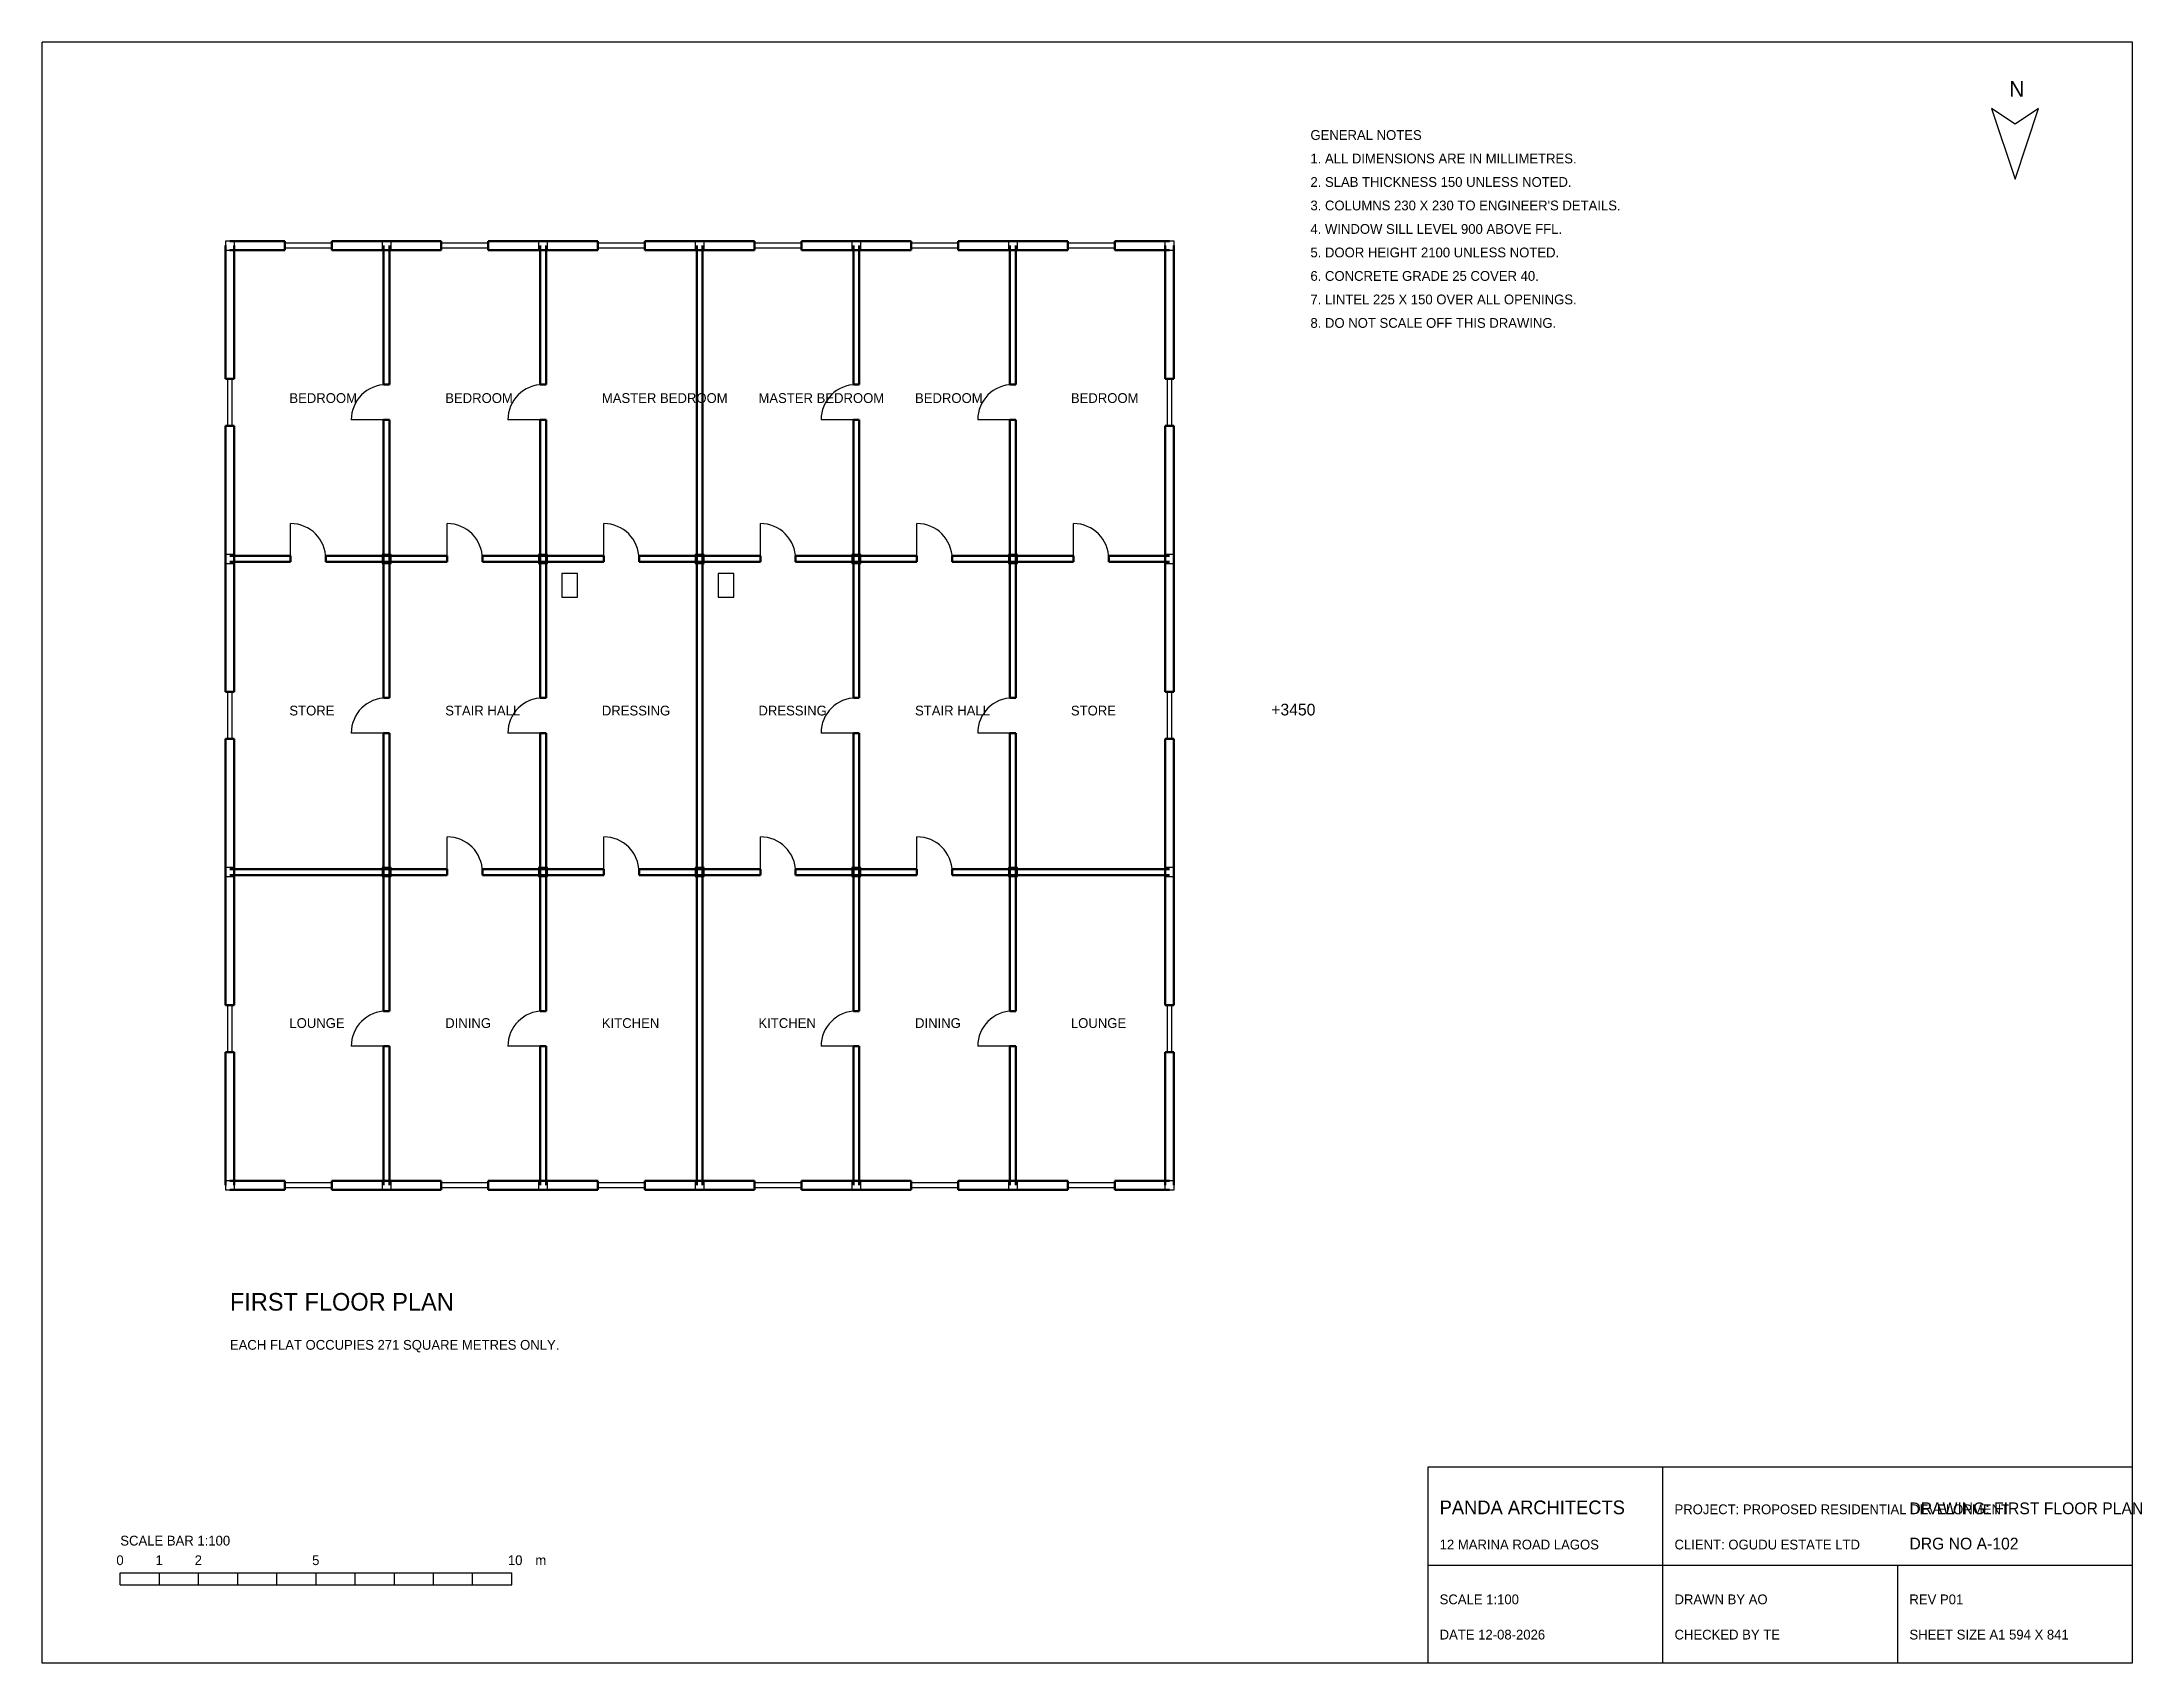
# Model space of a CAD drawing. Header units: millimetres. Extents: x 0 to 343400, y -12200 to 29200.
# Drawn here: x 59400 to 113041, y -12200 to 29200 of the extents above; entities that cross this region are included whole.
import ezdxf

# ---------------------------------------------------------------- set-up
doc = ezdxf.new("R2010")
doc.units = ezdxf.units.MM
doc.layers.get('0').update_dxf_attribs({"color": 1, "linetype": 'CONTINUOUS'})
for name, color, linetype in [('COLUMN', 5, 'CONTINUOUS'), ('DOOR', 3, 'CONTINUOUS'), ('SANITARY', 7, 'CONTINUOUS'), ('TEXT', 6, 'CONTINUOUS'), ('WALL', 4, 'CONTINUOUS'), ('WIND', 2, 'CONTINUOUS')]:
    doc.layers.add(name, color=color, linetype=linetype)

msp = doc.modelspace()

# ---------------------------------------------------------------- texts
for s, height, p in [('N', 400, (109650, 27800)), ('GENERAL NOTES', 250, (91800, 26700)), ('1. ALL DIMENSIONS ARE IN MILLIMETRES.', 250, (91800, 26100)), ('2. SLAB THICKNESS 150 UNLESS NOTED.', 250, (91800, 25500)), ("3. COLUMNS 230 X 230 TO ENGINEER'S DETAILS.", 250, (91800, 24900)), ('4. WINDOW SILL LEVEL 900 ABOVE FFL.', 250, (91800, 24300)), ('5. DOOR HEIGHT 2100 UNLESS NOTED.', 250, (91800, 23700)), ('6. CONCRETE GRADE 25 COVER 40.', 250, (91800, 23100)), ('7. LINTEL 225 X 150 OVER ALL OPENINGS.', 250, (91800, 22500)), ('8. DO NOT SCALE OFF THIS DRAWING.', 250, (91800, 21900)), ('DRAWING: FIRST FLOOR PLAN', 300, (107100, -8400)), ('SCALE BAR 1:100', 250, (61400, -9200)), ('DRG NO A-102', 300, (107100, -9300)), ('0', 250, (61300, -9700)), ('1', 250, (62300, -9700)), ('2', 250, (63300, -9700)), ('5', 250, (66300, -9700)), ('10', 250, (71300, -9700)), ('m', 250, (72000, -9700))]:
    msp.add_text(s, height=height).set_placement(p)
at = {"layer": 'TEXT'}
for s, height, p in [('BEDROOM', 250, (65718.8, 19981.2)), ('BEDROOM', 250, (69700, 19981.2)), ('MASTER BEDROOM', 250, (73700, 19981.2)), ('MASTER BEDROOM', 250, (77700, 19981.2)), ('BEDROOM', 250, (81700, 19981.2)), ('BEDROOM', 250, (85681.2, 19981.2)), ('STORE', 250, (65718.8, 12000)), ('STAIR HALL', 250, (69700, 12000)), ('DRESSING', 250, (73700, 12000)), ('DRESSING', 250, (77700, 12000)), ('STAIR HALL', 250, (81700, 12000)), ('STORE', 250, (85681.2, 12000)), ('+3450', 300, (90800, 12000)), ('LOUNGE', 250, (65718.8, 4018.8)), ('DINING', 250, (69700, 4018.8)), ('KITCHEN', 250, (73700, 4018.8)), ('KITCHEN', 250, (77700, 4018.8)), ('DINING', 250, (81700, 4018.8)), ('LOUNGE', 250, (85681.2, 4018.8)), ('FIRST FLOOR PLAN', 450, (64200, -3200)), ('EACH FLAT OCCUPIES 271 SQUARE METRES ONLY.', 250, (64200, -4200))]:
    msp.add_text(s, height=height, dxfattribs=at).set_placement(p)

# ---------------------------------------------------------------- blocks, each defined once
blk = doc.blocks.new('TITLEBLOCK-A1')
for p, q in [((6000, 0), (6000, 5000)), ((0, 2500), (18000, 2500)), ((12000, 0), (12000, 2500))]:
    blk.add_line(p, q)
blk.add_lwpolyline([(0, 0), (18000, 0), (18000, 5000), (0, 5000)], close=True)
for s, height, p in [('PANDA ARCHITECTS', 350, (300, 3800)), ('PROJECT: PROPOSED RESIDENTIAL DEVELOPMENT', 250, (6300, 3800)), ('12 MARINA ROAD LAGOS', 250, (300, 2900)), ('CLIENT: OGUDU ESTATE LTD', 250, (6300, 2900)), ('SCALE 1:100', 250, (300, 1500)), ('DRAWN BY AO', 250, (6300, 1500)), ('REV P01', 250, (12300, 1500)), ('DATE 12-08-2026', 250, (300, 600)), ('CHECKED BY TE', 250, (6300, 600)), ('SHEET SIZE A1 594 X 841', 250, (12300, 600))]:
    blk.add_text(s, height=height).set_placement(p)

# ---------------------------------------------------------------- linework, layer by layer
for p, q in [((112800, 29200), (59400, 29200)), ((59400, 29200), (59400, -12200)), ((112800, -12200), (112800, 29200)), ((61400, -9900), (71400, -9900)), ((61400, -10200), (61400, -9900)), ((62400, -10200), (62400, -9900)), ((63400, -10200), (63400, -9900)), ((64400, -10200), (64400, -9900)), ((65400, -10200), (65400, -9900)), ((66400, -10200), (66400, -9900)), ((67400, -10200), (67400, -9900)), ((68400, -10200), (68400, -9900)), ((69400, -10200), (69400, -9900)), ((70400, -10200), (70400, -9900)), ((71400, -10200), (71400, -9900)), ((61400, -10200), (71400, -10200)), ((59400, -12200), (112800, -12200))]:
    msp.add_line(p, q)
msp.add_lwpolyline([(109800, 25700), (110400, 27500), (109800, 27100), (109200, 27500)], close=True)
at = {"layer": 'COLUMN'}
for points in [[(64085, 23885), (64315, 23885), (64315, 24115), (64085, 24115)], [(68085, 23885), (68315, 23885), (68315, 24115), (68085, 24115)], [(72085, 23885), (72315, 23885), (72315, 24115), (72085, 24115)], [(76085, 23885), (76315, 23885), (76315, 24115), (76085, 24115)], [(80085, 23885), (80315, 23885), (80315, 24115), (80085, 24115)], [(84085, 23885), (84315, 23885), (84315, 24115), (84085, 24115)], [(88085, 23885), (88315, 23885), (88315, 24115), (88085, 24115)], [(64085, 15885), (64315, 15885), (64315, 16115), (64085, 16115)], [(68085, 15885), (68315, 15885), (68315, 16115), (68085, 16115)], [(72085, 15885), (72315, 15885), (72315, 16115), (72085, 16115)], [(76085, 15885), (76315, 15885), (76315, 16115), (76085, 16115)], [(80085, 15885), (80315, 15885), (80315, 16115), (80085, 16115)], [(84085, 15885), (84315, 15885), (84315, 16115), (84085, 16115)], [(88085, 15885), (88315, 15885), (88315, 16115), (88085, 16115)], [(64085, 7885), (64315, 7885), (64315, 8115), (64085, 8115)], [(68085, 7885), (68315, 7885), (68315, 8115), (68085, 8115)], [(72085, 7885), (72315, 7885), (72315, 8115), (72085, 8115)], [(76085, 7885), (76315, 7885), (76315, 8115), (76085, 8115)], [(80085, 7885), (80315, 7885), (80315, 8115), (80085, 8115)], [(84085, 7885), (84315, 7885), (84315, 8115), (84085, 8115)], [(88085, 7885), (88315, 7885), (88315, 8115), (88085, 8115)], [(64085, -115), (64315, -115), (64315, 115), (64085, 115)], [(68085, -115), (68315, -115), (68315, 115), (68085, 115)], [(72085, -115), (72315, -115), (72315, 115), (72085, 115)], [(76085, -115), (76315, -115), (76315, 115), (76085, 115)], [(80085, -115), (80315, -115), (80315, 115), (80085, 115)], [(84085, -115), (84315, -115), (84315, 115), (84085, 115)], [(88085, -115), (88315, -115), (88315, 115), (88085, 115)]]:
    msp.add_lwpolyline(points, close=True, dxfattribs=at)
at = {"layer": 'DOOR'}
for p, q in [((68200, 19550), (67300, 19550)), ((72200, 19550), (71300, 19550)), ((80200, 19550), (79300, 19550)), ((84200, 19550), (83300, 19550)), ((65750, 16000), (65750, 16900)), ((69750, 16000), (69750, 16900)), ((73750, 16000), (73750, 16900)), ((77750, 16000), (77750, 16900)), ((81750, 16000), (81750, 16900)), ((85750, 16000), (85750, 16900)), ((68200, 11550), (67300, 11550)), ((72200, 11550), (71300, 11550)), ((80200, 11550), (79300, 11550)), ((84200, 11550), (83300, 11550)), ((69750, 8000), (69750, 8900)), ((73750, 8000), (73750, 8900)), ((77750, 8000), (77750, 8900)), ((81750, 8000), (81750, 8900)), ((68200, 3550), (67300, 3550)), ((72200, 3550), (71300, 3550)), ((80200, 3550), (79300, 3550)), ((84200, 3550), (83300, 3550))]:
    msp.add_line(p, q, dxfattribs=at)
for centre, start, end in [((68200, 19550), 90, 180), ((72200, 19550), 90, 180), ((80200, 19550), 90, 180), ((84200, 19550), 90, 180), ((65750, 16000), 0, 90), ((69750, 16000), 0, 90), ((73750, 16000), 0, 90), ((77750, 16000), 0, 90), ((81750, 16000), 0, 90), ((85750, 16000), 0, 90), ((68200, 11550), 90, 180), ((72200, 11550), 90, 180), ((80200, 11550), 90, 180), ((84200, 11550), 90, 180), ((69750, 8000), 0, 90), ((73750, 8000), 0, 90), ((77750, 8000), 0, 90), ((81750, 8000), 0, 90), ((68200, 3550), 90, 180), ((72200, 3550), 90, 180), ((80200, 3550), 90, 180), ((84200, 3550), 90, 180)]:
    msp.add_arc(centre, 900, start, end, dxfattribs=at)
at = {"layer": 'SANITARY'}
for points in [[(72675, 15025), (73075, 15025), (73075, 15625), (72675, 15625)], [(76675, 15025), (77075, 15025), (77075, 15625), (76675, 15625)]]:
    msp.add_lwpolyline(points, close=True, dxfattribs=at)
at = {"layer": 'WALL', "lineweight": 50}
for p, q in [((64087.5, 20600), (64087.5, 24000)), ((65600, 24112.5), (64200, 24112.5)), ((64200, 23887.5), (65600, 23887.5)), ((64312.5, 24000), (64312.5, 20600)), ((65600, 23887.5), (65600, 24112.5)), ((68200, 24112.5), (66800, 24112.5)), ((66800, 23887.5), (66800, 24112.5)), ((66800, 23887.5), (68200, 23887.5)), ((68125, 20450), (68125, 24000)), ((69600, 24112.5), (68200, 24112.5)), ((68200, 23887.5), (69600, 23887.5)), ((68275, 24000), (68275, 20450)), ((69600, 23887.5), (69600, 24112.5)), ((72200, 24112.5), (70800, 24112.5)), ((70800, 23887.5), (70800, 24112.5)), ((70800, 23887.5), (72200, 23887.5)), ((72125, 20450), (72125, 24000)), ((73600, 24112.5), (72200, 24112.5)), ((72200, 23887.5), (73600, 23887.5)), ((72275, 24000), (72275, 20450)), ((73600, 23887.5), (73600, 24112.5)), ((76200, 24112.5), (74800, 24112.5)), ((74800, 23887.5), (74800, 24112.5)), ((74800, 23887.5), (76200, 23887.5)), ((76125, 16000), (76125, 24000)), ((77600, 24112.5), (76200, 24112.5)), ((76200, 23887.5), (77600, 23887.5)), ((76275, 24000), (76275, 16000)), ((77600, 23887.5), (77600, 24112.5)), ((80200, 24112.5), (78800, 24112.5)), ((78800, 23887.5), (78800, 24112.5)), ((78800, 23887.5), (80200, 23887.5)), ((80125, 20450), (80125, 24000)), ((81600, 24112.5), (80200, 24112.5)), ((80200, 23887.5), (81600, 23887.5)), ((80275, 24000), (80275, 20450)), ((81600, 23887.5), (81600, 24112.5)), ((84200, 24112.5), (82800, 24112.5)), ((82800, 23887.5), (82800, 24112.5)), ((82800, 23887.5), (84200, 23887.5)), ((84125, 20450), (84125, 24000)), ((85600, 24112.5), (84200, 24112.5)), ((84200, 23887.5), (85600, 23887.5)), ((84275, 24000), (84275, 20450)), ((85600, 23887.5), (85600, 24112.5)), ((88200, 24112.5), (86800, 24112.5)), ((86800, 23887.5), (86800, 24112.5)), ((86800, 23887.5), (88200, 23887.5)), ((88087.5, 20600), (88087.5, 24000)), ((88312.5, 24000), (88312.5, 20600)), ((64087.5, 20600), (64312.5, 20600)), ((68125, 20450), (68275, 20450)), ((72125, 20450), (72275, 20450)), ((80125, 20450), (80275, 20450)), ((84125, 20450), (84275, 20450)), ((88087.5, 20600), (88312.5, 20600)), ((64087.5, 16000), (64087.5, 19400)), ((64087.5, 19400), (64312.5, 19400)), ((64312.5, 19400), (64312.5, 16000)), ((68125, 16000), (68125, 19550)), ((68125, 19550), (68275, 19550)), ((68275, 19550), (68275, 16000)), ((72125, 16000), (72125, 19550)), ((72125, 19550), (72275, 19550)), ((72275, 19550), (72275, 16000)), ((80125, 16000), (80125, 19550)), ((80125, 19550), (80275, 19550)), ((80275, 19550), (80275, 16000)), ((84125, 16000), (84125, 19550)), ((84125, 19550), (84275, 19550)), ((84275, 19550), (84275, 16000)), ((88087.5, 16000), (88087.5, 19400)), ((88087.5, 19400), (88312.5, 19400)), ((88312.5, 19400), (88312.5, 16000)), ((64087.5, 12600), (64087.5, 16000)), ((65750, 16075), (64200, 16075)), ((64200, 15925), (65750, 15925)), ((64312.5, 16000), (64312.5, 12600)), ((65750, 15925), (65750, 16075)), ((68200, 16075), (66650, 16075)), ((66650, 15925), (66650, 16075)), ((66650, 15925), (68200, 15925)), ((68125, 12450), (68125, 16000)), ((69750, 16075), (68200, 16075)), ((68200, 15925), (69750, 15925)), ((68275, 16000), (68275, 12450)), ((69750, 15925), (69750, 16075)), ((72200, 16075), (70650, 16075)), ((70650, 15925), (70650, 16075)), ((70650, 15925), (72200, 15925)), ((72125, 12450), (72125, 16000)), ((73750, 16075), (72200, 16075)), ((72200, 15925), (73750, 15925)), ((72275, 16000), (72275, 12450)), ((73750, 15925), (73750, 16075)), ((76200, 16075), (74650, 16075)), ((74650, 15925), (74650, 16075)), ((74650, 15925), (76200, 15925)), ((76125, 8000), (76125, 16000)), ((77750, 16075), (76200, 16075)), ((76200, 15925), (77750, 15925)), ((76275, 16000), (76275, 8000)), ((77750, 15925), (77750, 16075)), ((80200, 16075), (78650, 16075)), ((78650, 15925), (78650, 16075)), ((78650, 15925), (80200, 15925)), ((80125, 12450), (80125, 16000)), ((81750, 16075), (80200, 16075)), ((80200, 15925), (81750, 15925)), ((80275, 16000), (80275, 12450)), ((81750, 15925), (81750, 16075)), ((84200, 16075), (82650, 16075)), ((82650, 15925), (82650, 16075)), ((82650, 15925), (84200, 15925)), ((84125, 12450), (84125, 16000)), ((85750, 16075), (84200, 16075)), ((84200, 15925), (85750, 15925)), ((84275, 16000), (84275, 12450)), ((85750, 15925), (85750, 16075)), ((88200, 16075), (86650, 16075)), ((86650, 15925), (86650, 16075)), ((86650, 15925), (88200, 15925)), ((88087.5, 12600), (88087.5, 16000)), ((88312.5, 16000), (88312.5, 12600)), ((64087.5, 12600), (64312.5, 12600)), ((68125, 12450), (68275, 12450)), ((72125, 12450), (72275, 12450)), ((80125, 12450), (80275, 12450)), ((84125, 12450), (84275, 12450)), ((88087.5, 12600), (88312.5, 12600)), ((64087.5, 8000), (64087.5, 11400)), ((64087.5, 11400), (64312.5, 11400)), ((64312.5, 11400), (64312.5, 8000)), ((68125, 8000), (68125, 11550)), ((68125, 11550), (68275, 11550)), ((68275, 11550), (68275, 8000)), ((72125, 8000), (72125, 11550)), ((72125, 11550), (72275, 11550)), ((72275, 11550), (72275, 8000)), ((80125, 8000), (80125, 11550)), ((80125, 11550), (80275, 11550)), ((80275, 11550), (80275, 8000)), ((84125, 8000), (84125, 11550)), ((84125, 11550), (84275, 11550)), ((84275, 11550), (84275, 8000)), ((88087.5, 8000), (88087.5, 11400)), ((88087.5, 11400), (88312.5, 11400)), ((88312.5, 11400), (88312.5, 8000)), ((68200, 8075), (64200, 8075)), ((69750, 8075), (68200, 8075)), ((69750, 7925), (69750, 8075)), ((72200, 8075), (70650, 8075)), ((70650, 7925), (70650, 8075)), ((73750, 8075), (72200, 8075)), ((73750, 7925), (73750, 8075)), ((76200, 8075), (74650, 8075)), ((74650, 7925), (74650, 8075)), ((77750, 8075), (76200, 8075)), ((77750, 7925), (77750, 8075)), ((80200, 8075), (78650, 8075)), ((78650, 7925), (78650, 8075)), ((81750, 8075), (80200, 8075)), ((81750, 7925), (81750, 8075)), ((84200, 8075), (82650, 8075)), ((82650, 7925), (82650, 8075)), ((88200, 8075), (84200, 8075)), ((64087.5, 4600), (64087.5, 8000)), ((64200, 7925), (68200, 7925)), ((64312.5, 8000), (64312.5, 4600)), ((68125, 4450), (68125, 8000)), ((68200, 7925), (69750, 7925)), ((68275, 8000), (68275, 4450)), ((70650, 7925), (72200, 7925)), ((72125, 4450), (72125, 8000)), ((72200, 7925), (73750, 7925)), ((72275, 8000), (72275, 4450)), ((74650, 7925), (76200, 7925)), ((76125, 0), (76125, 8000)), ((76200, 7925), (77750, 7925)), ((76275, 8000), (76275, 0)), ((78650, 7925), (80200, 7925)), ((80125, 4450), (80125, 8000)), ((80200, 7925), (81750, 7925)), ((80275, 8000), (80275, 4450)), ((82650, 7925), (84200, 7925)), ((84125, 4450), (84125, 8000)), ((84200, 7925), (88200, 7925)), ((84275, 8000), (84275, 4450)), ((88087.5, 4600), (88087.5, 8000)), ((88312.5, 8000), (88312.5, 4600)), ((64087.5, 4600), (64312.5, 4600)), ((68125, 4450), (68275, 4450)), ((72125, 4450), (72275, 4450)), ((80125, 4450), (80275, 4450)), ((84125, 4450), (84275, 4450)), ((88087.5, 4600), (88312.5, 4600)), ((64087.5, 0), (64087.5, 3400)), ((64087.5, 3400), (64312.5, 3400)), ((64312.5, 3400), (64312.5, 0)), ((68125, 0), (68125, 3550)), ((68125, 3550), (68275, 3550)), ((68275, 3550), (68275, 0)), ((72125, 0), (72125, 3550)), ((72125, 3550), (72275, 3550)), ((72275, 3550), (72275, 0)), ((80125, 0), (80125, 3550)), ((80125, 3550), (80275, 3550)), ((80275, 3550), (80275, 0)), ((84125, 0), (84125, 3550)), ((84125, 3550), (84275, 3550)), ((84275, 3550), (84275, 0)), ((88087.5, 0), (88087.5, 3400)), ((88087.5, 3400), (88312.5, 3400)), ((88312.5, 3400), (88312.5, 0)), ((65600, 112.5), (64200, 112.5)), ((65600, -112.5), (65600, 112.5)), ((68200, 112.5), (66800, 112.5)), ((66800, -112.5), (66800, 112.5)), ((69600, 112.5), (68200, 112.5)), ((69600, -112.5), (69600, 112.5)), ((72200, 112.5), (70800, 112.5)), ((70800, -112.5), (70800, 112.5)), ((73600, 112.5), (72200, 112.5)), ((73600, -112.5), (73600, 112.5)), ((76200, 112.5), (74800, 112.5)), ((74800, -112.5), (74800, 112.5)), ((77600, 112.5), (76200, 112.5)), ((77600, -112.5), (77600, 112.5)), ((80200, 112.5), (78800, 112.5)), ((78800, -112.5), (78800, 112.5)), ((81600, 112.5), (80200, 112.5)), ((81600, -112.5), (81600, 112.5)), ((84200, 112.5), (82800, 112.5)), ((82800, -112.5), (82800, 112.5)), ((85600, 112.5), (84200, 112.5)), ((85600, -112.5), (85600, 112.5)), ((88200, 112.5), (86800, 112.5)), ((86800, -112.5), (86800, 112.5)), ((64200, -112.5), (65600, -112.5)), ((66800, -112.5), (68200, -112.5)), ((68200, -112.5), (69600, -112.5)), ((70800, -112.5), (72200, -112.5)), ((72200, -112.5), (73600, -112.5)), ((74800, -112.5), (76200, -112.5)), ((76200, -112.5), (77600, -112.5)), ((78800, -112.5), (80200, -112.5)), ((80200, -112.5), (81600, -112.5)), ((82800, -112.5), (84200, -112.5)), ((84200, -112.5), (85600, -112.5)), ((86800, -112.5), (88200, -112.5))]:
    msp.add_line(p, q, dxfattribs=at)
at = {"layer": 'WIND'}
for points in [[(65600, 23940), (66800, 23940), (66800, 24060), (65600, 24060)], [(69600, 23940), (70800, 23940), (70800, 24060), (69600, 24060)], [(73600, 23940), (74800, 23940), (74800, 24060), (73600, 24060)], [(77600, 23940), (78800, 23940), (78800, 24060), (77600, 24060)], [(81600, 23940), (82800, 23940), (82800, 24060), (81600, 24060)], [(85600, 23940), (86800, 23940), (86800, 24060), (85600, 24060)], [(64140, 19400), (64260, 19400), (64260, 20600), (64140, 20600)], [(88140, 19400), (88260, 19400), (88260, 20600), (88140, 20600)], [(64140, 11400), (64260, 11400), (64260, 12600), (64140, 12600)], [(88140, 11400), (88260, 11400), (88260, 12600), (88140, 12600)], [(64140, 3400), (64260, 3400), (64260, 4600), (64140, 4600)], [(88140, 3400), (88260, 3400), (88260, 4600), (88140, 4600)], [(65600, -60), (66800, -60), (66800, 60), (65600, 60)], [(69600, -60), (70800, -60), (70800, 60), (69600, 60)], [(73600, -60), (74800, -60), (74800, 60), (73600, 60)], [(77600, -60), (78800, -60), (78800, 60), (77600, 60)], [(81600, -60), (82800, -60), (82800, 60), (81600, 60)], [(85600, -60), (86800, -60), (86800, 60), (85600, 60)]]:
    msp.add_lwpolyline(points, close=True, dxfattribs=at)

# ---------------------------------------------------------------- block references
msp.add_blockref('TITLEBLOCK-A1', (94800, -12200))

msp.set_redraw_order([(e.dxf.handle, doc.entitydb.next_handle()) for e in msp.query("TEXT MTEXT ATTDEF DIMENSION ARC_DIMENSION")])  # texts and dimensions are drawn at this point

doc.saveas('drawing.dxf')
